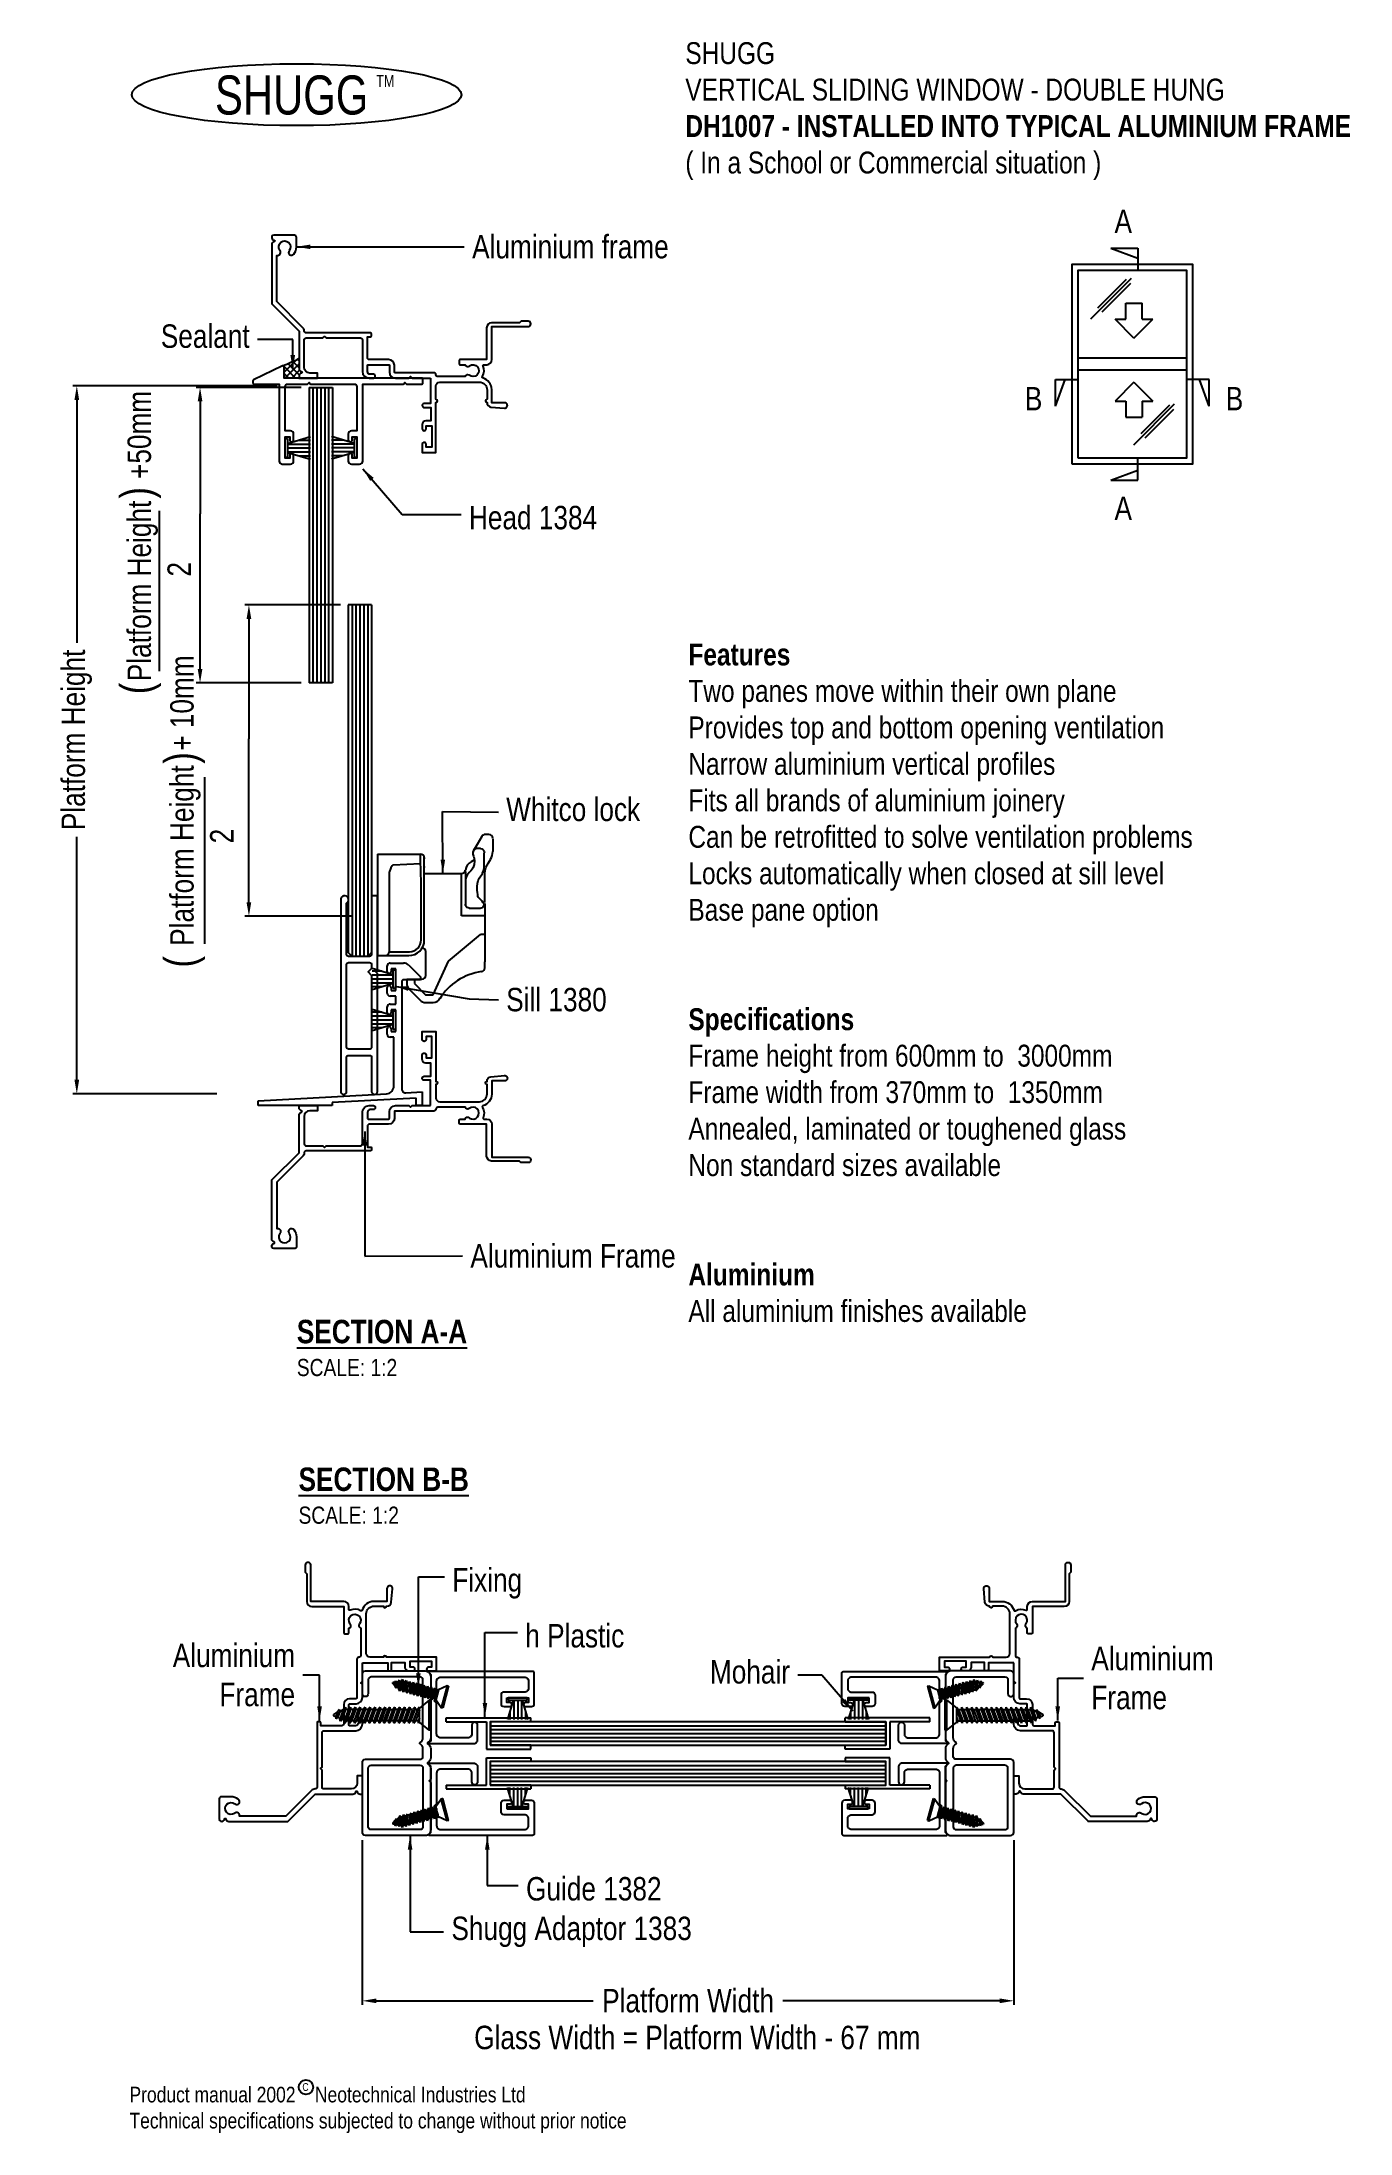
# Paper-space layout 'Layout1' of a CAD drawing. Extents: x -89 to 79, y -147 to 120.
# The model-space entities are those that its viewports show. They can reach past a viewport. Long polylines and large blocks are cut down to what shows.
import ezdxf

# ---------------------------------------------------------------- set-up
doc = ezdxf.new("R2010")
doc.units = 0
doc.header["$MEASUREMENT"] = 0
doc.layers.get('0').update_dxf_attribs({"linetype": 'CONTINUOUS'})
doc.layers.get('DEFPOINTS').update_dxf_attribs({"linetype": 'CONTINUOUS'})
for name, color, linetype in [('CYAN', 4, 'CONTINUOUS'), ('DIMENSION', 7, 'CONTINUOUS'), ('GREY', 8, 'CONTINUOUS'), ('Magenta', 6, 'CONTINUOUS'), ('OUTLINE', 2, 'CONTINUOUS'), ('WHITE', 7, 'CONTINUOUS'), ('WIND', 9, 'CONTINUOUS')]:
    doc.layers.add(name, color=color, linetype=linetype)
doc.layers.get('WIND').freeze()
doc.styles.add('SHUGG', font='', dxfattribs={"width": 0.8, "height": 5})
doc.styles.add('stan', font='ARIAL.TTF', dxfattribs={"width": 0.8, "height": 2.2})
doc.styles.add('STAN22', font='ARIAL.TTF', dxfattribs={"width": 0.8, "height": 3})
doc.styles.add('STAN33', font='ARIAL.TTF', dxfattribs={"width": 0.8, "height": 2})
doc.styles.get('SHUGG').set_extended_font_data('QuickType')
doc.dimstyles.new('SHUGG', dxfattribs={"dimtxt": 2.8, "dimasz": 1.8, "dimexe": 0.5, "dimexo": 1, "dimgap": 1, "dimtad": 0, "dimdec": 0, "dimzin": 0, "dimdsep": 46, "dimtxsty": 'STAN22', "dimcen": 0.09, "dimclrt": 2, "dimadec": 0, "dimazin": 0, "dimtfac": 1, "dimtdec": 0, "dimtofl": 0, "dimtmove": 0, "dimatfit": 3, "dimfxl": 0, "dimtolj": 1, "dimtzin": 0, "dimarcsym": 0})

psp = doc.layouts.get("Layout1")

# ---------------------------------------------------------------- texts
at = {"layer": 'CYAN', "style": 'SHUGG', "width": 0.8}
psp.add_text('SHUGG', height=5, dxfattribs=at).set_placement((-66.49, 110.98))
at = {"layer": 'DIMENSION', "color": 2, "style": 'STAN22', "width": 0.8}
for s, p in [(' Platform Height   +50mm', (-74.68, 37.52)), ('2', (-69.57, 51.85))]:
    psp.add_text(s, height=3, rotation=90, dxfattribs=at).set_placement(p)
at = {"layer": 'DIMENSION', "color": 2, "char_height": 3, "style": 'STAN22'}
for s, insert, attachment_point in [('\\A1;Aluminium frame ', (-33.59, 94.05), 4), ('Sealant', (-62.05, 81.08), 9), ('Head 1384', (-34, 60.9), 1), ('Whitco lock', (-29.23, 22.04), 4), ('Sill 1380', (-29.23, -2.31), 4), ('Aluminium Frame', (-33.81, -35.1), 4), ('Fixing', (-36.13, -75.05), 1), ('h Plastic', (-26.79, -82.2), 1), ('Aluminium\\PFrame', (-56.24, -88.74), 6), ('Aluminium\\PFrame', (45.63, -89.13), 4), ('Mohair', (7.08, -89.86), 9), ('Guide 1382', (-26.69, -114.58), 1), ('Shugg Adaptor 1383', (-36.24, -121.6), 4)]:
    psp.add_mtext(s, dxfattribs=dict(at, insert=insert, attachment_point=attachment_point))
at = {"layer": 'DIMENSION', "color": 2, "extrusion": (0, 0, -1), "char_height": 4, "attachment_point": 5, "text_direction": (0, -1, 0), "style": 'STAN22'}
for insert in [(-76.01, 62.57), (-70.38, 28.64)]:
    psp.add_mtext('(', dxfattribs=dict(at, insert=insert))
at = {"layer": 'DIMENSION', "color": 2, "attachment_point": 5, "rotation": 90, "style": 'STAN22'}
for s, insert, char_height in [('Platform Height  + 10mm', (-70.27, 23.18), 3), ('(', (-76.01, 37.53), 4), ('2', (-65.62, 18.64), 3), ('(', (-70.38, 2.55), 4)]:
    psp.add_mtext(s, dxfattribs=dict(at, insert=insert, char_height=char_height))
at = {"layer": 'OUTLINE', "width": 0.8}
for s, height, style, p in [('TM', 1.5, 'SHUGG', (-45.86, 114.52)), ('A', 3, 'STAN22', (48.6, 95.82)), ('B', 3, 'STAN22', (37.13, 73.12)), ('B', 3, 'STAN22', (62.83, 73.12)), ('A', 3, 'STAN22', (48.6, 59.09)), ('Glass Width = Platform Width - 67 mm', 3, 'STAN22', (-33.33, -136.61)), ('C', 1, 'STAN33', (-55.31, -141.95))]:
    psp.add_text(s, height=height, dxfattribs=dict(at, style=style)).set_placement(p)
at = {"layer": 'OUTLINE', "attachment_point": 1}
for s, insert, char_height, width, style in [('SHUGG\\PVERTICAL SLIDING WINDOW - DOUBLE HUNG\\P{\\fArial|b1|i0|c0|p34;DH1007 - INSTALLED INTO TYPICAL ALUMINIUM FRAME\\P}( In a School or Commercial situation )', (-6.31, 120.24), 2.8, 86.23, 'STAN22'), ('{\\fArial|b1|i0|c0|p34;Features\\P}Two panes move within their own plane\\PProvides top and bottom opening ventilation\\PNarrow aluminium vertical profiles\\PFits all brands of aluminium joinery\\PCan be retrofitted to solve ventilation problems\\PLocks automatically when closed at sill level\\PBase pane option \\P\\P\\P{\\fArial|b1|i0|c0|p34;Specifications\\P}Frame height from 600mm to  3000mm\\PFrame width from 370mm to  1350mm\\PAnnealed, laminated or toughened glass\\PNon standard sizes available\\P\\P\\P{\\fArial|b1|i0|c0|p34;Aluminium\\P}All aluminium finishes available', (-5.92, 43.28), 2.8, 150, 'STAN22'), ('{\\fArial|b1|i0|c0|p34;\\LSECTION A-A\\P\\fArial|b0|i0|c0|p34;\\H0.7333x;\\lSCALE: 1:2}', (-56.02, -43.27), 3, 34.39, 'stan'), ('{\\fArial|b1|i0|c0|p34;\\LSECTION B-B\\P\\fArial|b0|i0|c0|p34;\\H0.7333x;\\lSCALE: 1:2}', (-55.8, -62.17), 3, 34.39, 'stan'), ('Product manual 2002    Neotechnical Industries Ltd\\PTechnical specifications subjected to change without prior notice', (-77.43, -141.42), 2, 117.43, 'STAN33')]:
    psp.add_mtext(s, dxfattribs=dict(at, insert=insert, char_height=char_height, width=width, style=style))

msp = doc.modelspace()

# ---------------------------------------------------------------- blocks, each defined once
blk = doc.blocks.new('*D1')
at = {"layer": 'DEFPOINTS', "color": 0}
for p in [(-84.17, 76.25), (-57.55, 76.25), (-65.24, -14.35)]:
    blk.add_point(p, dxfattribs=at)
at = {"layer": 'DIMENSION', "color": 0, "lineweight": -2}
for p, q in [((-58.55, 76.25), (-84.67, 76.25)), ((-84.17, 74.45), (-84.17, 43.36)), ((-84.17, -12.55), (-84.17, 18.54)), ((-66.24, -14.35), (-84.67, -14.35))]:
    blk.add_line(p, q, dxfattribs=at)
at = {"layer": 'DIMENSION', "color": 0}
for points in [[(-84.47, 74.45), (-83.87, 74.45), (-84.17, 76.25)], [(-84.47, -12.55), (-83.87, -12.55), (-84.17, -14.35)]]:
    blk.add_solid(points, dxfattribs=at)
at = {"layer": 'DIMENSION', "color": 2, "insert": (-84.17, 30.95), "char_height": 3, "attachment_point": 5, "rotation": 90, "style": 'STAN22'}
blk.add_mtext('\\A1;Platform Height', dxfattribs=at)
blk = doc.blocks.new('*D2')
at = {"layer": 'DEFPOINTS', "color": 0}
for p in [(-47.64, -108.86), (35.71, -108.86), (35.71, -130.42)]:
    blk.add_point(p, dxfattribs=at)
at = {"layer": 'DIMENSION', "color": 0, "lineweight": -2}
for p, q in [((-47.64, -109.86), (-47.64, -130.92)), ((35.71, -109.86), (35.71, -130.92)), ((-45.84, -130.42), (-18.11, -130.42)), ((33.91, -130.42), (6.18, -130.42))]:
    blk.add_line(p, q, dxfattribs=at)
at = {"layer": 'DIMENSION', "color": 0}
for points in [[(-45.84, -130.12), (-45.84, -130.72), (-47.64, -130.42)], [(33.91, -130.12), (33.91, -130.72), (35.71, -130.42)]]:
    blk.add_solid(points, dxfattribs=at)
at = {"layer": 'DIMENSION', "color": 2, "insert": (-5.96, -130.42), "char_height": 3, "attachment_point": 5, "style": 'STAN22'}
blk.add_mtext('\\A1;Platform Width', dxfattribs=at)
blk = doc.blocks.new('NT6287PL')
at = {"layer": 'OUTLINE', "linetype": 'Continuous'}
for p, q in [((0, 0), (-21.71, 0)), ((-21.71, -1), (-21.71, 0)), ((0, -1), (0, 0)), ((-21.71, -1), (-11.31, -1)), ((-11.31, -1), (-11.31, -7)), ((0, -1), (-10.31, -1)), ((-10.31, -1), (-10.31, -8)), ((-21.71, -7), (-11.31, -7)), ((-21.71, -8), (-21.71, -7)), ((-10.31, -8), (-21.71, -8))]:
    blk.add_line(p, q, dxfattribs=at)
blk = doc.blocks.new('03000')
at = {"flags": 128}
blk.add_lwpolyline([(-15.7, 13.2), (-15.7, 19.7), (-17.3, 19.7, -0.013709), (-17.33, 19.7, -0.972953), (-17.3, 20.7), (-15.6, 20.7), (-15.6, 24.1), (-16.8, 24.1, -0.006854), (-16.83, 24.1, -0.406206), (-17.8, 25.1), (-17.8, 26.15, -0.013709), (-17.8, 26.18, -0.972953), (-16.8, 26.15), (-16.8, 25.4), (-15.3, 25.4), (-15.3, 30.9), (-16.8, 30.9), (-16.8, 30.15, -0.013709), (-16.8, 30.12, -0.972953), (-17.8, 30.15), (-17.8, 32.2), (-14.3, 32.2), (-14.3, 19.4, -0.013709), (-14.28, 19.4, -0.972953), (-14.3, 18.6), (-14.3, 15.2, 0.006854), (-14.3, 15.17, 0.406206), (-13.3, 14.2), (-3.2, 14.2, 0.006854), (-3.15, 14.2, 0.406206), (-1.2, 16.2), (-1.2, 18.6, -0.013758), (-1.22, 18.6, -0.978429), (-1.2, 19.4, -0.00687), (-1.2, 19.43, -0.407248), (-0.2, 20.6), (3.24, 20.9, -0.014091), (3.28, 20.9, -1.015706), (3.3, 19.5), (0, 19.5), (0, 16.2, -0.005558), (0, 16.13, -0.323501), (-2.26, 13.14, 0.007989), (-2.27, 13.14, 0.482741), (-2.4, 12.77, -0.004297), (-2.38, 12.73, -0.246721), (-2.23, 10.1, 0.00872), (-2.23, 10.1, 0.5345), (-2, 9.75), (-1.3, 9.75, -0.006854), (-1.26, 9.75, -0.406206), (0, 8.45), (0, 0), (9.3, 0, -0.013709), (9.34, 0, -0.972953), (9.3, -1.4), (7.5, -1.4), (7.1, -1), (0, -1, -0.006854), (-0.04, -1, -0.406206), (-1.3, 0.3), (-1.3, 8.45), (-8.05, 8.45, -0.006854), (-8.06, 8.45, -0.406206), (-8.3, 8.7), (-8.3, 9.5, -0.006854), (-8.3, 9.51, -0.406206), (-8.05, 9.75), (-6.82, 9.75, -0.008856), (-6.81, 9.77, -0.544447), (-5.77, 10.1, 0.019747), (-5.68, 10.03, 2.022156), (-5.77, 12.45, -0.008856), (-5.79, 12.44, -0.544447), (-6.82, 12.8), (-13.8, 12.8, 0.006854), (-13.81, 12.8, 0.406206), (-14.3, 12.3, -0.006854), (-14.3, 12.29, -0.406206), (-14.8, 11.8), (-24.7, 11.8, 0.006854), (-24.71, 11.8, 0.406206), (-24.9, 11.6), (-24.9, 9.95, -0.006854), (-24.9, 9.91, -0.406206), (-26.4, 8.45), (-31.3, 8.45, 0.006854), (-31.31, 8.45, 0.406206), (-31.8, 7.95), (-31.8, 2.6), (-31.05, 2.6, -0.006854), (-31.04, 2.6, -0.406206), (-30.8, 2.35), (-30.8, 1.85, -0.006854), (-30.8, 1.84, -0.406206), (-31.05, 1.6), (-47.5, 1.6, 0.006672), (-47.51, 1.6, 0.394326), (-48, 1.12, -0.003245), (-48, 1.1, -0.184743), (-48.41, 0.19), (-55, -6.4), (-55, -18.23), (-54.77, -18.23, -0.00979), (-54.75, -18.23, -0.614668), (-54.19, -19.44, 0.019624), (-54.26, -19.54, 1.987458), (-51.81, -19.44, -0.013724), (-51.84, -19.41, -0.974591), (-50.66, -18.52, -0.002952), (-50.64, -18.55, -0.167753), (-50, -20.4), (-50, -22.9, -0.006854), (-50, -22.91, -0.406206), (-50.5, -23.4), (-55.79, -23.4, -0.005592), (-55.8, -23.4, -0.325644), (-56.27, -23.04, -0.00722), (-56.27, -23.02, -0.430412), (-55.7, -22.09, 0.011803), (-55.69, -22.09, 0.783193), (-55.71, -21.7, -0.005938), (-55.72, -21.7, -0.347338), (-56.3, -20.97), (-56.3, -5.94, -0.003427), (-56.3, -5.94, -0.195352), (-56.24, -5.8), (-49.3, 1.14), (-49.3, 10.77, -0.005919), (-49.3, 10.79, -0.346086), (-48.71, 11.5, 0.011952), (-48.7, 11.51, 0.796811), (-48.71, 11.9, -0.005938), (-48.72, 11.9, -0.347338), (-49.3, 12.63), (-49.3, 13.2), (-44.6, 13.2), (-44.6, 11.9), (-46.5, 11.9, 0.006854), (-46.54, 11.9, 0.406206), (-48, 10.4), (-48, 3.4, 0.006854), (-48, 3.39, 0.406206), (-47.5, 2.9), (-43.2, 2.9), (-42.8, 2.5), (-42.4, 2.9), (-33.6, 2.9, 0.006854), (-33.59, 2.9, 0.406206), (-33.1, 3.4), (-33.1, 11.45, -0.006854), (-33.1, 11.5, -0.406206), (-31.35, 13.2), (-30.3, 13.2, -0.013709), (-30.27, 13.2, -0.972953), (-30.3, 12.2), (-31.05, 12.2, 0.006854), (-31.07, 12.2, 0.406206), (-31.8, 11.45), (-31.8, 9.95, 0.006854), (-31.8, 9.94, 0.406206), (-31.6, 9.75), (-26.4, 9.75, 0.006854), (-26.39, 9.75, 0.406206), (-26.2, 9.95), (-26.2, 11.6, -0.006854), (-26.2, 11.64, -0.406206), (-24.6, 13.2), (-21.2, 13.2), (-20.8, 12.8), (-20.4, 13.2), (-15.7, 13.2)], format="xyb", dxfattribs=at)
blk = doc.blocks.new('wp48x65')
for p, q in [((0, -2.4), (0, 2.4)), ((0, 2.4), (0.6, 2.4)), ((0.6, 1.13), (6.5, 2.9)), ((0.6, 2.4), (0.6, -2.4)), ((0.6, 1), (6.5, 1)), ((0.6, 0), (6.5, 0)), ((3.5, 2), (6.5, 2)), ((0.6, -2.4), (0, -2.4)), ((0.6, -1), (6.5, -1)), ((0.6, -1.13), (6.5, -2.9)), ((3.5, -2), (6.5, -2))]:
    blk.add_line(p, q)
blk = doc.blocks.new('n1384')
at = {"flags": 128}
blk.add_lwpolyline([(-43.11, -0.43, 0.287878), (-43.25, -0.66), (-43.25, -1.25, 0.414214), (-43, -1.5), (-36.55, -1.5), (-36.55, -21.2, 0.414214), (-35.75, -22), (-33.65, -22, 0.414214), (-32.85, -21.2), (-32.85, -19.75, 0.414214), (-33.35, -19.25, 0.414214), (-33.85, -19.75), (-33.85, -20.5), (-35.05, -20.5), (-35.05, -15), (-33.85, -15), (-33.85, -15.75, 0.414214), (-33.35, -16.25, 0.414214), (-32.85, -15.75), (-32.85, -14.3, 0.414214), (-33.65, -13.5), (-34.25, -13.5), (-35.05, -13.5), (-35.05, -2.3, -0.414214), (-34.25, -1.5), (-29.3, -1.5), (-28.9, -1.1), (-28.5, -1.5), (-17.4, -1.5, -0.414214), (-16.65, -2.25), (-16.65, -13.5), (-18.05, -13.5, 0.414214), (-18.85, -14.3), (-18.85, -15.75, 1), (-17.85, -15.75), (-17.85, -15), (-16.65, -15), (-16.65, -20.5), (-17.85, -20.5), (-17.85, -19.75, 0.414214), (-18.35, -19.25, 0.414214), (-18.85, -19.75), (-18.85, -21.2, 0.414214), (-18.05, -22), (-15.95, -22, 0.414214), (-15.15, -21.2), (-15.15, -1.5), (-4.75, -1.5), (-4.35, -1.1), (-3.95, -1.5), (0, -1.5, 0.414214), (0.25, -1.25), (0.25, -0.25, 0.414214), (0, 0), (-35.3, 0), (-35.3, 2.94, 0.552942), (-35.66, 3.16), (-43.11, -0.43)], format="xyb", dxfattribs=at)
blk = doc.blocks.new('n1383')
at = {"flags": 128}
for points in [[(17.5, -27.7), (17.5, -36.3), (17.1, -36.7), (17.5, -37.1), (17.5, -39.9, -0.414214), (16.1, -41.3), (0.8, -41.3, -0.414214), (0, -40.5), (0, -22.6, -0.414214), (0.8, -21.8), (14.75, -21.8, 0.414214), (15.5, -21.05), (15.5, -19.1, 0.272842), (14.78, -17.88, -0.589574), (14.78, -17.52, 0.272842), (15.5, -16.3), (15.5, -1.45, 0.414214), (14.75, -0.7), (2.25, -0.7, 0.414214), (1.5, -1.45), (1.5, -5, -0.414214), (0.75, -5.75, -0.414214), (0, -5), (0, 0, -0.414214), (0.8, 0.8), (16.1, 0.8, -0.414214), (17.5, -0.6), (17.5, -7.3), (17.1, -7.7), (17.5, -8.1), (17.5, -11.75), (17.1, -12.15), (17.5, -12.55), (17.5, -16.3, -0.272842), (16.78, -17.52, 0.589574), (16.78, -17.88, -0.272842), (17.5, -19.1), (17.5, -21.4, -0.272842), (16.78, -22.62, 0.589574), (16.78, -22.97, -0.272842), (17.5, -24.2), (17.5, -26.9), (17.1, -27.3)], [(15.5, -39.05, -0.414214), (14.75, -39.8), (2.25, -39.8, -0.414214), (1.5, -39.05), (1.5, -24.05, -0.414214), (2.25, -23.3), (14.75, -23.3, -0.414214), (15.5, -24.05)]]:
    blk.add_lwpolyline(points, format="xyb", close=True, dxfattribs=at)
blk = doc.blocks.new('n1382')
at = {"flags": 128}
blk.add_lwpolyline([(19.78, -6.8), (25.28, -6.8), (25.28, -8), (24.53, -8, 1), (24.53, -9), (26.03, -9, 0.414214), (26.78, -8.25), (26.78, -0.5, 0.414214), (26.28, 0), (0, 0, 0.668179), (-0.14, -0.34), (0.28, -0.76), (0.28, -17.74), (-0.14, -18.16, 0.668179), (0, -18.5), (11.28, -18.5, 0.414214), (12.28, -17.5), (12.28, -13.75, 1), (10.78, -13.75), (10.78, -16, -0.414214), (9.78, -17), (2.78, -17, -0.414214), (1.78, -16), (1.78, -8.1), (1.18, -7.5), (1.78, -6.9), (1.78, -2.5, -0.414214), (2.78, -1.5), (24.28, -1.5, -0.414214), (25.28, -2.5), (25.28, -4.3, -0.414214), (24.28, -5.3), (19.03, -5.3, 0.414214), (18.28, -6.05), (18.28, -8.25, 0.414214), (19.03, -9), (20.53, -9, 1), (20.53, -8), (19.78, -8)], format="xyb", close=True, dxfattribs=at)
blk = doc.blocks.new('wp48x55')
for p, q in [((0, 2.4), (0.6, 2.4)), ((0, -2.4), (0, 2.4)), ((0.6, 1.13), (5.5, 2.6)), ((0.6, 2.4), (0.6, -2.4)), ((0.6, 1), (5.5, 1)), ((0.6, 0), (5.5, 0)), ((3.5, 2), (5.5, 2)), ((0.6, -2.4), (0, -2.4)), ((0.6, -1), (5.5, -1)), ((0.6, -1.13), (5.5, -2.6)), ((3.5, -2), (5.5, -2))]:
    blk.add_line(p, q)
blk = doc.blocks.new('CS4G12')
for p, q in [((2.9, 0.38), (-2.9, 0.38)), ((-2.9, 0.38), (-2.9, 0)), ((2.9, 0), (-2.9, 0)), ((-2.9, 0), (-1.32, -1.88)), ((2.9, 0), (1.32, -1.88)), ((2.9, 0.38), (2.9, 0)), ((-1.54, -1.83), (-1.09, -2.22)), ((-1.54, -1.83), (-1.36, -1.83)), ((-1.54, -2.78), (-1.09, -2.78)), ((-1.54, -2.78), (-1.09, -3.17)), ((-1.54, -3.73), (-1.09, -4.12)), ((-1.54, -3.73), (-1.09, -3.73)), ((-1.54, -4.68), (-1.09, -5.07)), ((-1.54, -4.68), (-1.09, -4.68)), ((1.32, -1.88), (-1.32, -1.88)), ((-1.09, -2.22), (-1.09, -2.78)), ((-1.09, -2.22), (1.09, -3.05)), ((-1.09, -2.78), (1.09, -3.55)), ((-1.09, -3.17), (1.09, -4)), ((-1.09, -3.31), (-1.09, -3.73)), ((-1.09, -3.73), (1.09, -4.5)), ((-1.09, -4.68), (-1.09, -4.12)), ((-1.09, -4.12), (1.09, -4.94)), ((-1.09, -4.68), (1.09, -5.45)), ((-1.09, -5.07), (-1.09, -5.63)), ((-1.09, -5.07), (1.09, -5.89)), ((-0.97, -1.88), (1.09, -2.6)), ((0.5, -1.88), (1.09, -2.1)), ((1.54, -2), (1.09, -2.1)), ((1.09, -2.1), (1.09, -2.6)), ((1.54, -2.95), (1.09, -2.6)), ((1.54, -2.95), (1.09, -3.05)), ((1.09, -3.05), (1.09, -3.55)), ((1.54, -3.9), (1.09, -3.55)), ((1.54, -3.9), (1.09, -4)), ((1.09, -4), (1.09, -4.5)), ((1.54, -4.85), (1.09, -4.5)), ((1.54, -4.85), (1.09, -4.94)), ((1.09, -4.94), (1.09, -5.45)), ((1.54, -2), (1.34, -1.85)), ((-1.54, -5.63), (-1.09, -6.02)), ((-1.54, -5.63), (-1.09, -5.63)), ((-1.54, -6.58), (-1.09, -6.57)), ((-1.54, -6.58), (-1.09, -6.96)), ((-1.54, -7.52), (-1.09, -7.91)), ((-1.54, -7.52), (-1.09, -7.52)), ((-1.54, -8.47), (-1.09, -8.86)), ((-1.54, -8.47), (-1.09, -8.47)), ((-1.54, -9.42), (-1.09, -9.81)), ((-1.54, -9.42), (-1.09, -9.42)), ((-1.54, -10.37), (-1.09, -10.76)), ((-1.54, -10.37), (-1.09, -10.37)), ((-1.09, -5.63), (1.09, -6.4)), ((-1.09, -6.02), (-1.09, -6.57)), ((-1.09, -6.02), (1.09, -6.84)), ((-1.09, -6.57), (1.09, -7.34)), ((-1.09, -6.96), (1.09, -7.79)), ((-1.09, -7.52), (-1.09, -6.96)), ((-1.09, -7.52), (1.09, -8.29)), ((-1.09, -7.91), (1.09, -8.74)), ((-1.09, -7.91), (-1.09, -8.47)), ((-1.09, -8.47), (1.09, -9.24)), ((-1.09, -8.86), (1.09, -9.68)), ((-1.09, -8.86), (-1.09, -9.42)), ((-1.09, -9.42), (1.09, -10.19)), ((-1.09, -9.81), (1.09, -10.63)), ((-1.09, -9.81), (-1.09, -10.37)), ((-1.09, -10.37), (1.09, -11.14)), ((1.54, -5.8), (1.09, -5.45)), ((1.54, -5.8), (1.09, -5.89)), ((1.09, -5.89), (1.09, -6.4)), ((1.54, -6.75), (1.09, -6.4)), ((1.54, -6.75), (1.09, -6.84)), ((1.09, -6.84), (1.09, -7.34)), ((1.54, -7.69), (1.09, -7.34)), ((1.54, -7.69), (1.09, -7.79)), ((1.09, -7.79), (1.09, -8.29)), ((1.54, -8.64), (1.09, -8.29)), ((1.54, -8.64), (1.09, -8.74)), ((1.09, -8.74), (1.09, -9.24)), ((1.54, -9.59), (1.09, -9.24)), ((1.54, -9.59), (1.09, -9.68)), ((1.09, -9.68), (1.09, -10.19)), ((1.54, -10.54), (1.09, -10.19)), ((1.54, -10.54), (1.09, -10.63)), ((1.09, -10.63), (1.09, -11.14)), ((-1.54, -11.32), (-1.09, -11.7)), ((-1.54, -11.32), (-1.09, -11.32)), ((-1.09, -10.76), (1.09, -11.58)), ((-1.09, -10.76), (-1.09, -11.32)), ((-1.09, -11.32), (0.7, -11.95)), ((-1.09, -11.7), (0.7, -12.38)), ((-1.09, -11.7), (-0.61, -12.44)), ((-1.06, -12.44), (-0.61, -12.83)), ((-1.06, -12.44), (-0.61, -12.44)), ((-0.61, -12.44), (0.32, -12.76)), ((-0.61, -12.83), (-0.13, -13.63)), ((-0.61, -12.83), (0.31, -13.18)), ((-0.13, -13.63), (0.14, -13.63)), ((0.31, -13.18), (0.14, -13.63)), ((0.73, -13.09), (0.31, -13.18)), ((0.7, -12.38), (0.32, -12.76)), ((0.73, -13.09), (0.32, -12.76)), ((1.09, -11.58), (0.7, -11.95)), ((1.13, -12.29), (0.7, -11.95)), ((1.13, -12.29), (0.7, -12.38)), ((1.54, -11.49), (1.09, -11.14)), ((1.54, -11.49), (1.09, -11.58))]:
    blk.add_line(p, q)
blk = doc.blocks.new('cs6g25')
at = {"linetype": 'Continuous'}
for p, q in [((3.86, 0.5), (-3.86, 0.5)), ((3.86, 0), (-3.86, 0)), ((-2.05, -2.45), (-1.46, -2.96)), ((-2.05, -2.45), (-1.81, -2.45)), ((-2.05, -3.71), (-1.46, -3.71)), ((-2.05, -3.71), (-1.46, -4.23)), ((-2.05, -4.97), (-1.46, -5.49)), ((-2.05, -4.97), (-1.46, -4.97)), ((1.76, -2.5), (-1.76, -2.5)), ((-1.46, -2.96), (-1.46, -3.71)), ((-1.46, -2.96), (1.46, -4.06)), ((-1.46, -3.71), (1.46, -4.74)), ((-1.46, -4.23), (1.46, -5.33)), ((-1.46, -4.41), (-1.46, -4.97)), ((-1.46, -4.97), (1.46, -6)), ((-1.3, -2.5), (1.46, -3.47)), ((0.66, -2.5), (1.46, -2.8)), ((1.46, -2.8), (1.46, -3.47)), ((2.05, -3.94), (1.46, -3.47)), ((2.05, -3.94), (1.46, -4.06)), ((1.46, -4.06), (1.46, -4.74)), ((2.05, -5.2), (1.46, -4.74)), ((2.05, -5.2), (1.46, -5.33)), ((1.46, -5.33), (1.46, -6)), ((2.05, -2.67), (1.79, -2.47)), ((-2.05, -6.24), (-1.46, -6.76)), ((-2.05, -6.24), (-1.46, -6.24)), ((-2.05, -7.5), (-1.46, -8.02)), ((-2.05, -7.5), (-1.46, -7.5)), ((-2.05, -8.77), (-1.46, -9.28)), ((-2.05, -8.77), (-1.46, -8.77)), ((-2.05, -10.03), (-1.46, -10.55)), ((-2.05, -10.03), (-1.46, -10.03)), ((-1.46, -6.24), (-1.46, -5.49)), ((-1.46, -5.49), (1.46, -6.59)), ((-1.46, -6.24), (1.46, -7.26)), ((-1.46, -6.76), (-1.46, -7.5)), ((-1.46, -6.76), (1.46, -7.86)), ((-1.46, -7.5), (1.46, -8.53)), ((-1.46, -8.02), (-1.46, -8.77)), ((-1.46, -8.02), (1.46, -9.12)), ((-1.46, -8.77), (1.46, -9.79)), ((-1.46, -9.28), (1.46, -10.38)), ((-1.46, -10.03), (-1.46, -9.28)), ((-1.46, -10.03), (1.46, -11.06)), ((-1.46, -10.55), (-1.46, -11.29)), ((-1.46, -10.55), (1.46, -11.65)), ((2.05, -6.47), (1.46, -6)), ((2.05, -6.47), (1.46, -6.59)), ((1.46, -6.59), (1.46, -7.26)), ((2.05, -7.73), (1.46, -7.26)), ((2.05, -7.73), (1.46, -7.86)), ((1.46, -7.86), (1.46, -8.53)), ((2.05, -8.99), (1.46, -8.53)), ((2.05, -8.99), (1.46, -9.12)), ((1.46, -9.12), (1.46, -9.79)), ((2.05, -10.26), (1.46, -9.79)), ((2.05, -10.26), (1.46, -10.38)), ((1.46, -10.38), (1.46, -11.06)), ((-2.05, -11.3), (-1.46, -11.29)), ((-2.05, -11.3), (-1.46, -11.81)), ((-2.05, -12.56), (-1.46, -12.56)), ((-2.05, -12.56), (-1.46, -13.08)), ((-2.05, -13.82), (-1.46, -13.82)), ((-2.05, -13.82), (-1.46, -14.34)), ((-2.05, -15.09), (-1.46, -15.09)), ((-2.05, -15.09), (-1.46, -15.61)), ((-1.46, -11.29), (1.46, -12.32)), ((-1.46, -11.81), (1.46, -12.91)), ((-1.46, -12), (-1.46, -12.56)), ((-1.46, -12.56), (1.46, -13.59)), ((-1.46, -13.82), (-1.46, -13.08)), ((-1.46, -13.08), (1.46, -14.18)), ((-1.46, -13.82), (1.46, -14.85)), ((-1.46, -14.34), (-1.46, -15.09)), ((-1.46, -14.34), (1.46, -15.44)), ((-1.46, -15.09), (1.46, -16.11)), ((-1.46, -15.61), (-1.46, -16.35)), ((-1.46, -15.61), (1.46, -16.71)), ((2.05, -11.52), (1.46, -11.06)), ((2.05, -11.52), (1.46, -11.65)), ((1.46, -11.65), (1.46, -12.32)), ((2.05, -12.79), (1.46, -12.32)), ((2.05, -12.79), (1.46, -12.91)), ((1.46, -12.91), (1.46, -13.59)), ((2.05, -14.05), (1.46, -13.59)), ((2.05, -14.05), (1.46, -14.18)), ((1.46, -14.18), (1.46, -14.85)), ((2.05, -15.32), (1.46, -14.85)), ((2.05, -15.32), (1.46, -15.44)), ((1.46, -15.44), (1.46, -16.11)), ((-2.05, -16.35), (-1.46, -16.35)), ((-2.05, -16.35), (-1.46, -16.87)), ((-2.05, -17.62), (-1.46, -17.62)), ((-2.05, -17.62), (-1.46, -18.13)), ((-2.05, -18.88), (-1.46, -18.88)), ((-2.05, -18.88), (-1.46, -19.4)), ((-2.05, -20.15), (-1.46, -20.14)), ((-2.05, -20.15), (-1.46, -20.66)), ((-2.05, -21.41), (-1.46, -21.41)), ((-2.05, -21.41), (-1.46, -21.93)), ((-1.46, -16.35), (1.46, -17.38)), ((-1.46, -16.87), (-1.46, -17.62)), ((-1.46, -16.87), (1.46, -17.97)), ((-1.46, -17.62), (1.46, -18.64)), ((-1.46, -18.13), (-1.46, -18.88)), ((-1.46, -18.13), (1.46, -19.23)), ((-1.46, -18.88), (1.46, -19.91)), ((-1.46, -19.4), (-1.46, -20.14)), ((-1.46, -19.4), (1.46, -20.5)), ((-1.46, -20.14), (1.46, -21.17)), ((-1.46, -20.66), (-1.46, -21.41)), ((-1.46, -20.66), (1.46, -21.76)), ((-1.46, -21.41), (0.93, -22.25)), ((2.05, -16.58), (1.46, -16.11)), ((2.05, -16.58), (1.46, -16.71)), ((1.46, -16.71), (1.46, -17.38)), ((2.05, -17.84), (1.46, -17.38)), ((2.05, -17.84), (1.46, -17.97)), ((1.46, -17.97), (1.46, -18.64)), ((2.05, -19.11), (1.46, -18.64)), ((2.05, -19.11), (1.46, -19.23)), ((1.46, -19.23), (1.46, -19.91)), ((2.05, -20.37), (1.46, -19.91)), ((2.05, -20.37), (1.46, -20.5)), ((1.46, -20.5), (1.46, -21.17)), ((2.05, -21.64), (1.46, -21.17)), ((-1.46, -21.93), (-0.82, -22.9)), ((-1.46, -21.93), (0.93, -22.83)), ((-1.41, -22.91), (-0.82, -22.9)), ((-1.41, -22.91), (-0.82, -23.42)), ((-0.82, -22.9), (0.42, -23.34)), ((-0.82, -23.42), (0.42, -23.89)), ((-0.82, -23.42), (-0.17, -24.5)), ((-0.17, -24.5), (0.18, -24.5)), ((0.42, -23.89), (0.18, -24.5)), ((0.93, -22.83), (0.42, -23.34)), ((0.97, -23.77), (0.42, -23.34)), ((0.97, -23.77), (0.42, -23.89)), ((1.46, -21.76), (0.93, -22.25)), ((1.51, -22.71), (0.93, -22.25)), ((1.51, -22.71), (0.93, -22.83)), ((2.05, -21.64), (1.46, -21.76))]:
    blk.add_line(p, q, dxfattribs=at)
for p, q in [((-3.86, 0.5), (-3.86, 0)), ((-3.86, 0), (-1.76, -2.5)), ((3.86, 0), (1.76, -2.5)), ((3.86, 0.5), (3.86, 0)), ((2.05, -2.67), (1.46, -2.8))]:
    blk.add_line(p, q)
blk = doc.blocks.new('sw_lock')
at = {"layer": 'GREY', "linetype": 'Continuous'}
for p, q in [((25.5, 28.48), (24.57, 26.91)), ((26.38, 27.38), (25.43, 27.38)), ((26.73, 30.52), (25.5, 28.48)), ((28.46, 31), (27.54, 31)), ((29.5, 29.93), (29.5, 26.65)), ((0, 26), (0, 0)), ((0, 26), (11, 26)), ((4, 23.22), (11, 23.56)), ((11, 23.56), (11, 26)), ((11.95, 25.08), (12, 24.79)), ((11.97, 22.84), (12, 22.59)), ((12, 4), (12, 25)), ((22.5, 21.45), (22.5, 12.99)), ((24.34, 22.26), (24.34, 22.26)), ((24.78, 24.43), (24.41, 24.26)), ((24.51, 25.73), (24.58, 25.43)), ((24.58, 25.44), (24.66, 25.13)), ((24.66, 25.14), (24.71, 24.93)), ((27.35, 22.98), (27.28, 25.17)), ((28.42, 23.73), (28.96, 24.64)), ((3, 21.05), (3, 1)), ((11.17, 4), (11.17, 18.7)), ((12, 21), (21.5, 21)), ((21.5, 10.17), (21.5, 21)), ((26.12, 19.91), (26.11, 19.91)), ((26.12, 19.91), (26.85, 21)), ((27.5, 13.6), (27.5, 20.93)), ((23.5, 12.16), (26.27, 12.16)), ((27.5, 13.35), (27.5, -1.35)), ((18.22, -1.43), (26.36, 5.44)), ((27.5, 10.17), (21.5, 10.17)), ((27.5, 5.44), (26.36, 5.44)), ((0, 0), (8, 0)), ((3, 1), (8.17, 1)), ((12.4, -5), (12.4, 1)), ((14.23, -10), (18.22, -1.43)), ((26.64, -4.08), (26.64, -4.03)), ((26.64, -4.09), (26.64, -4.08)), ((26.64, -4.09), (26.71, -4.08)), ((27.49, -1.02), (27.5, -1.6)), ((27.5, -3.1), (27.5, -1.6)), ((7.5, -6), (7.5, -7.17)), ((7.5, -6), (11.4, -6)), ((8.09, -8.59), (10.91, -11.41)), ((9.5, -6), (9.5, -7.17)), ((9.5, -7.17), (12.33, -10)), ((12.33, -10), (14.23, -10)), ((12.33, -12), (14.23, -12)), ((16, -10.93), (16, -10.93))]:
    blk.add_line(p, q, dxfattribs=at)
for points in [[(24.57, 26.91, 0), (24.47, 26.67, 0), (24.42, 26.43, 0), (24.42, 26.2, 0), (24.45, 25.97, 0)], [(24.57, 26.91, 0), (24.47, 26.7, 0), (24.42, 26.45, 0), (24.42, 26.22, 0), (24.45, 25.99, 0), (24.51, 25.72, 0)], [(25.43, 27.38, 0), (25.1, 27.34, 0), (24.81, 27.19, 0), (24.59, 26.95, 0), (24.57, 26.91, 0)], [(26.38, 27.38, 0), (26.68, 27.33, 0), (26.95, 27.19, 0), (27.17, 26.97, 0), (27.31, 26.7, 0), (27.37, 26.4, 0)], [(4, 23.22, 0), (3.8, 23, 0), (3.62, 22.75, 0), (3.46, 22.49, 0), (3.33, 22.24, 0), (3.22, 21.99, 0), (3.14, 21.77, 0), (3.08, 21.56, 0), (3.03, 21.37, 0), (3.01, 21.2, 0), (3, 21.05, 0)], [(11.17, 18.7, 0), (11.16, 19.62, 0), (11.14, 20.52, 0), (11.12, 21.36, 0), (11.1, 22.1, 0), (11.07, 22.73, 0), (11.03, 23.22, 0), (11, 23.56, 0)], [(24.41, 24.26, 0), (23.95, 24.04, 0), (23.43, 23.65, 0), (23, 23.16, 0), (22.69, 22.59, 0), (22.51, 21.97, 0), (22.49, 21.86, 0)], [(22.5, 21.45, 0), (22.5, 21.65, 0), (22.49, 21.8, 0), (22.49, 21.86, 0)], [(24.34, 22.26, 0), (24.3, 22.2, 0), (23.93, 21.68, 0), (23.51, 21.25, 0)], [(24.71, 24.93, 0), (24.81, 24.21, 0), (24.74, 23.35, 0), (24.48, 22.53, 0), (24.34, 22.26, 0)], [(24.42, 24.25, 0), (24.42, 24.25, 0), (24.41, 24.26, 0), (24.41, 24.26, 0)], [(26.85, 21, 0), (26.89, 21.07, 0), (27.16, 21.68, 0), (27.31, 22.32, 0), (27.35, 22.98, 0)], [(27.28, 25.17, 0), (27.27, 25.39, 0), (27.27, 25.63, 0), (27.28, 25.85, 0), (27.3, 26.05, 0), (27.32, 26.21, 0), (27.34, 26.33, 0), (27.37, 26.4, 0)], [(27.5, 21, 0), (27.56, 21.77, 0), (27.76, 22.59, 0)], [(27.76, 22.59, 0), (28.42, 23.73, 0)], [(23.51, 21.25, 0), (23.21, 20.95, 0), (22.93, 20.56, 0), (22.7, 20.09, 0), (22.55, 19.57, 0), (22.5, 19.04, 0)], [(25.51, 17.73, 0), (25.59, 18.47, 0), (25.79, 19.21, 0), (26.11, 19.91, 0)], [(25.51, 17.46, 0), (25.51, 17.6, 0), (25.51, 17.73, 0)], [(25.89, 14.84, 0), (25.81, 14.98, 0), (25.73, 15.25, 0), (25.66, 15.65, 0), (25.6, 16.17, 0), (25.55, 16.78, 0), (25.51, 17.46, 0)], [(23.5, 12.16, 0), (23.19, 12.21, 0), (22.91, 12.35, 0), (22.69, 12.57, 0), (22.55, 12.85, 0), (22.5, 13.16, 0)], [(27.27, 13.16, 0), (27.05, 13.55, 0), (26.79, 13.92, 0), (26.5, 14.26, 0), (26.2, 14.56, 0), (25.89, 14.84, 0)], [(26.27, 12.16, 0), (26.58, 12.21, 0), (26.86, 12.35, 0), (27.08, 12.57, 0), (27.22, 12.85, 0), (27.27, 13.16, 0)], [(8.17, 1, 0), (8.76, 1.06, 0), (9.33, 1.23, 0), (9.85, 1.51, 0), (10.3, 1.88, 0), (10.67, 2.34, 0), (10.95, 2.86, 0), (11.12, 3.42, 0), (11.17, 4, 0)], [(27.5, -3.1, 0), (27.5, -3.09, 0), (27.49, -3.05, 0)], [(16, -10.93, 0), (16.01, -10.89, 0), (16.02, -10.84, 0)]]:
    blk.add_polyline3d(points, dxfattribs=at)
for centre, radius, start, end in [((27.58, 30), 1, 90, 148.8335), ((28.5, 30), 1, 0, 90), ((11, 25), 1, 0, 90), ((21.5, 22), 1, 270, 352.0914), ((25.5, 26.66), 4, 329.7878, 360), ((2, 1), 1, 270, 360), ((8, 4), 4, 270, 0), ((11.4, 1), 1, 0, 87.5492), ((11.4, -5), 1, 270, 0), ((28.68, -18.95), 15, 97.8189, 148.2154), ((26.5, -3.1), 1, 277.8182, 0), ((9.5, -7.17), 2, 180, 225), ((12.33, -10), 2, 225, 270), ((14.23, -10), 2, 270, 332.3004)]:
    blk.add_arc(centre, radius, start, end, dxfattribs=at)
blk = doc.blocks.new('n1381')
for points in [[(-7.9, -0.75), (-7.9, -49.85, 0.006854), (-7.9, -49.87, 0.406206), (-7.15, -50.6, 0.006854), (-7.13, -50.6, 0.406206), (-6.4, -49.85), (-6.4, -41.1, -0.006854), (-6.4, -41.09, -0.406206), (-5.9, -40.6), (-0.5, -40.6, -0.006854), (-0.49, -40.6, -0.406206), (0, -41.1), (0, -49.85, 0.006854), (0, -49.87, 0.406206), (0.75, -50.6, 0.006854), (0.77, -50.6, 0.406206), (1.5, -49.85), (1.5, -19.64), (1.1, -19.24), (1.5, -18.84), (1.5, 0, 0.006854), (1.5, 0.01, 0.406206), (1.25, 0.25), (0.25, 0.25, 0.006854), (0.24, 0.25, 0.406206), (0, 0), (0, -14.75, -0.006854), (0, -14.76, -0.406206), (-0.5, -15.25), (-5.9, -15.25, -0.006854), (-5.91, -15.25, -0.406206), (-6.4, -14.75), (-6.4, -1.62, 0.018279), (-6.34, -1.58, 1.661178), (-7.9, -0.75)], [(-5.9, -16.85), (-0.5, -16.85, -0.006854), (-0.49, -16.85, -0.406206), (0, -17.35), (0, -18.34), (-0.9, -19.24), (0, -20.14), (0, -38.5, -0.006854), (0, -38.51, -0.406206), (-0.5, -39), (-5.9, -39, -0.006854), (-5.91, -39, -0.406206), (-6.4, -38.5), (-6.4, -17.35, -0.006854), (-6.4, -17.34, -0.406206), (-5.9, -16.85)]]:
    blk.add_lwpolyline(points, format="xyb")
blk = doc.blocks.new('wp48x60')
for p, q in [((0, 2.4), (0.6, 2.4)), ((0, -2.4), (0, 2.4)), ((0.6, 1.13), (6, 2.75)), ((0.6, 2.4), (0.6, -2.4)), ((0.6, 1), (6, 1)), ((0.6, 0), (6, 0)), ((3.5, 2), (6, 2)), ((0.6, -2.4), (0, -2.4)), ((0.6, -1), (6, -1)), ((0.6, -1.13), (6, -2.75)), ((3.5, -2), (6, -2))]:
    blk.add_line(p, q)

# ---------------------------------------------------------------- dimensions: what is measured, and where the dimension line sits
at = {"layer": 'DIMENSION'}
dim = psp.add_linear_dim(base=(-84.17, 76.25), p1=(-65.24, -14.35), p2=(-57.55, 76.25), angle=90, text='Platform Height', dimstyle='SHUGG', dxfattribs=at)
dim.commit()
dim.dimension.update_dxf_attribs({"geometry": '*D1', "text_midpoint": (-84.17, 30.95), "dimtype": 160})
dim = psp.add_linear_dim(base=(35.71, -130.42), p1=(-47.64, -108.86), p2=(35.71, -108.86), text='Platform Width', dimstyle='SHUGG', dxfattribs=at)
dim.commit()
dim.dimension.update_dxf_attribs({"geometry": '*D2', "text_midpoint": (-5.96, -130.42)})

# ---------------------------------------------------------------- hatches: boundary and pattern name
at = {"layer": 'Magenta'}
h = msp.add_hatch(dxfattribs=at)
h.set_pattern_fill('ANSI37', color=256, scale=10, style=0)
h.set_pattern_definition([(45, (-67.1742, -223.7442), (-0.8838835, 0.8838835), []), (135, (-67.1742, -223.7442), (-0.8838835, -0.8838835), [])])
h.paths.add_polyline_path([(27.9, 249.29, -0.023313), (23.72, 247.39, -0.508415), (24.05, 247.15), (24.05, 244.21), (27.9, 244.21), (27.9, 244.79, -0.354007), (28.49, 245.52, 0.802413), (28.49, 245.91, -0.355282), (27.9, 246.64)])

# ---------------------------------------------------------------- linework, layer by layer
at = {"layer": 'CYAN'}
for p, q in [((645.75, 280.26), (658.97, 280.26)), ((645.75, 280.26), (658.97, 275.44)), ((658.97, 280.26), (658.97, 269.23)), ((653.12, 245.23), (653.12, 253.23)), ((653.12, 253.23), (661.12, 253.23)), ((661.12, 245.23), (661.12, 253.23)), ((30.45, 241.85), (36.45, 241.85)), ((30.45, 241.85), (30.45, 166.2)), ((36.45, 241.85), (36.45, 166.2)), ((657.12, 235.86), (647.75, 245.23)), ((647.75, 245.23), (653.12, 245.23)), ((657.12, 235.86), (666.49, 245.23)), ((661.12, 245.23), (666.49, 245.23)), ((618.41, 215.48), (629.43, 215.48)), ((618.41, 202.26), (623.22, 215.48)), ((618.41, 202.26), (618.41, 215.48)), ((657.12, 214.2), (647.75, 204.83)), ((657.12, 214.2), (666.49, 204.83)), ((694.22, 215.48), (683.2, 215.48)), ((694.22, 202.26), (689.4, 215.48)), ((694.22, 202.26), (694.22, 215.48)), ((647.75, 204.83), (653.12, 204.83)), ((653.12, 204.83), (653.12, 196.83)), ((661.12, 204.83), (666.49, 204.83)), ((661.12, 204.83), (661.12, 196.83)), ((653.12, 196.83), (661.12, 196.83)), ((40.45, 186.2), (40.45, 97.21)), ((46.45, 186.2), (40.45, 186.2)), ((46.45, 186.2), (46.45, 97.21)), ((658.97, 165.88), (658.97, 176.91)), ((36.45, 166.2), (30.45, 166.2)), ((645.75, 165.88), (658.97, 170.7)), ((645.75, 165.88), (658.97, 165.88)), ((41.45, 96.21), (40.45, 97.21)), ((46.45, 97.21), (45.45, 96.21)), ((45.45, 96.21), (41.45, 96.21))]:
    msp.add_line(p, q, dxfattribs=at)
for points in [[(315.89, 146.68), (417.09, 146.68), (417.09, 152.68), (315.89, 152.68)], [(315.89, 136.48), (417.09, 136.48), (417.09, 142.48), (315.89, 142.48)]]:
    msp.add_lwpolyline(points, close=True, dxfattribs=at)
at = {"layer": 'GREY'}
for p, q in [((635.75, 245.42), (655.92, 265.58)), ((639.31, 250.95), (653.46, 265.09)), ((641.43, 248.83), (655.58, 262.97)), ((31.45, 241.85), (31.45, 166.2)), ((32.45, 241.85), (32.45, 166.2)), ((33.45, 241.85), (33.45, 166.2)), ((34.45, 241.85), (34.45, 166.2)), ((35.45, 241.85), (35.45, 166.2)), ((657.03, 183.33), (677.19, 203.5)), ((660.59, 188.86), (674.73, 203)), ((662.71, 186.74), (676.86, 200.88)), ((41.45, 186.2), (41.45, 96.21)), ((42.45, 186.2), (42.45, 96.21)), ((43.45, 186.2), (43.45, 96.21)), ((44.45, 186.2), (44.45, 96.21)), ((45.45, 186.2), (45.45, 96.21)), ((315.89, 151.68), (417.09, 151.68)), ((315.89, 150.68), (417.09, 150.68)), ((315.89, 149.68), (417.09, 149.68)), ((315.89, 148.68), (417.09, 148.68)), ((315.89, 147.68), (417.09, 147.68)), ((315.89, 141.48), (417.09, 141.48)), ((315.89, 140.48), (417.09, 140.48)), ((315.89, 139.48), (417.09, 139.48)), ((315.89, 138.48), (417.09, 138.48)), ((315.89, 137.48), (417.09, 137.48))]:
    msp.add_line(p, q, dxfattribs=at)
at = {"layer": 'Magenta'}
msp.add_arc((5.44, 293.1), 49.23, 291.7588, 297.1411, dxfattribs=at)
at = {"layer": 'OUTLINE'}
for p, q in [((50.45, 92.27), (50.45, 93.77)), ((51.2, 94.52), (54.61, 94.52)), ((52.65, 93.02), (51.45, 93.02)), ((51.45, 93.02), (51.45, 92.27)), ((52.65, 87.52), (52.65, 93.02)), ((56.02, 93.93), (58.94, 91.02)), ((58.94, 91.02), (58.94, 90.22)), ((50.45, 86.77), (50.45, 88.27)), ((52.65, 86.02), (51.2, 86.02)), ((51.45, 88.27), (51.45, 87.52)), ((51.45, 87.52), (52.65, 87.52)), ((52.65, 84.02), (52.65, 86.02)), ((54.15, 89.72), (54.15, 62.3)), ((58.94, 90.22), (54.65, 90.22)), ((50.45, 81.77), (50.45, 83.27)), ((51.2, 84.02), (52.65, 84.02)), ((52.65, 82.52), (51.45, 82.52)), ((51.45, 82.52), (51.45, 81.77)), ((52.65, 77.02), (52.65, 82.52)), ((50.45, 76.27), (50.45, 77.77)), ((52.15, 75.52), (51.2, 75.52)), ((51.45, 77.77), (51.45, 77.02)), ((51.45, 77.02), (52.65, 77.02)), ((52.15, 63.04), (52.15, 75.52)), ((17.4, 59.21), (50.25, 61.04)), ((17.4, 58.02), (17.4, 59.21)), ((57.9, 59.94), (36.4, 58.83)), ((55.2, 61.3), (59.4, 61.52)), ((57.9, 58.02), (57.9, 59.94)), ((59.4, 61.52), (59.4, 58.02)), ((36.4, 58.02), (17.4, 58.02)), ((36.4, 58.83), (36.4, 58.02)), ((59.4, 58.02), (57.9, 58.02))]:
    msp.add_line(p, q, dxfattribs=at)
for points in [[(626.43, 173.89), (686.2, 173.89), (686.2, 272.25), (626.43, 272.25)], [(629.43, 176.89), (683.2, 176.89), (683.2, 269.25), (629.43, 269.25)]]:
    msp.add_lwpolyline(points, close=True, dxfattribs=at)
at = {"layer": 'OUTLINE', "flags": 128}
msp.add_lwpolyline([(61.5, 58.02), (61.5, 64.52), (59.9, 64.52, -0.013709), (59.87, 64.52, -0.972953), (59.9, 65.52), (61.6, 65.52), (61.6, 68.92), (60.4, 68.92, -0.006854), (60.37, 68.92, -0.406206), (59.4, 69.92), (59.4, 70.97, -0.013709), (59.4, 70.99, -0.972953), (60.4, 70.97), (60.4, 70.22), (61.9, 70.22), (61.9, 75.72), (60.4, 75.72), (60.4, 74.97, -0.013709), (60.4, 74.94, -0.972953), (59.4, 74.97), (59.4, 77.02), (62.9, 77.02), (62.9, 64.22, -0.013709), (62.92, 64.22, -0.972953), (62.9, 63.42), (62.9, 60.02, 0.006854), (62.9, 59.99, 0.406206), (63.9, 59.02), (74, 59.02, 0.006854), (74.05, 59.02, 0.406206), (76, 61.02), (76, 63.42, -0.013758), (75.98, 63.42, -0.978429), (76, 64.22, -0.00687), (76, 64.25, -0.407248), (77, 65.41), (80.44, 65.71, -0.014091), (80.48, 65.72, -1.015706), (80.5, 64.32), (77.2, 64.32), (77.2, 61.02, -0.005558), (77.2, 60.95, -0.323501), (74.93, 57.96, 0.007989), (74.93, 57.95, 0.482741), (74.8, 57.59, -0.004297), (74.82, 57.54, -0.246721), (74.97, 54.92, 0.00872), (74.97, 54.91, 0.5345), (75.2, 54.57), (75.9, 54.57, -0.006854), (75.93, 54.57, -0.406206), (77.2, 53.27), (77.2, 44.82), (86.5, 44.82, -0.013709), (86.54, 44.82, -0.972953), (86.5, 43.42), (84.7, 43.42), (84.3, 43.82), (77.2, 43.82, -0.006854), (77.16, 43.82, -0.406206), (75.9, 45.12), (75.9, 53.27), (69.15, 53.27, -0.006854), (69.14, 53.27, -0.406206), (68.9, 53.52), (68.9, 54.32, -0.006854), (68.9, 54.32, -0.406206), (69.15, 54.57), (70.38, 54.57, -0.008856), (70.38, 54.59, -0.544447), (71.42, 54.92, 0.019747), (71.52, 54.84, 2.022156), (71.42, 57.27, -0.008856), (71.41, 57.25, -0.544447), (70.38, 57.62), (63.4, 57.62, 0.006854), (63.38, 57.62, 0.406206), (62.9, 57.12, -0.006854), (62.9, 57.1, -0.406206), (62.4, 56.62), (52.5, 56.62, 0.006854), (52.49, 56.62, 0.406206), (52.3, 56.42), (52.3, 54.77, -0.006854), (52.3, 54.73, -0.406206), (50.8, 53.27), (45.9, 53.27, 0.006854), (45.88, 53.27, 0.406206), (45.4, 52.77), (45.4, 47.42), (46.15, 47.42, -0.006854), (46.15, 47.42, -0.406206), (46.4, 47.17), (46.4, 46.67, -0.006854), (46.4, 46.66, -0.406206), (46.15, 46.42), (29.7, 46.42, 0.006672), (29.68, 46.42, 0.394326), (29.2, 45.94, -0.003245), (29.2, 45.92, -0.184743), (28.79, 45.01), (22.2, 38.42), (22.2, 26.59), (22.42, 26.59, -0.00979), (22.45, 26.59, -0.614668), (23.01, 25.37, 0.019624), (22.94, 25.28, 1.987458), (25.39, 25.37, -0.013724), (25.36, 25.41, -0.974591), (26.54, 26.29, -0.002952), (26.56, 26.27, -0.167753), (27.2, 24.42), (27.2, 21.92, -0.006854), (27.2, 21.9, -0.406206), (26.7, 21.42), (21.41, 21.42, -0.005592), (21.4, 21.42, -0.325644), (20.93, 21.77, -0.00722), (20.92, 21.79, -0.430412), (21.49, 22.72, 0.011803), (21.5, 22.72, 0.783193), (21.49, 23.11, -0.005938), (21.47, 23.12, -0.347338), (20.9, 23.85), (20.9, 38.87, -0.003427), (20.9, 38.87, -0.195352), (20.96, 39.01), (27.9, 45.95), (27.9, 55.59, -0.005919), (27.9, 55.61, -0.346086), (28.49, 56.32, 0.011952), (28.5, 56.32, 0.796811), (28.49, 56.71, -0.005938), (28.47, 56.72, -0.347338), (27.9, 57.45), (27.9, 58.02), (32.6, 58.02), (32.6, 56.72), (30.7, 56.72, 0.006854), (30.66, 56.72, 0.406206), (29.2, 55.22), (29.2, 48.22, 0.006854), (29.2, 48.2, 0.406206), (29.7, 47.72), (34, 47.72), (34.4, 47.32), (34.8, 47.72), (43.6, 47.72, 0.006854), (43.61, 47.72, 0.406206), (44.1, 48.22), (44.1, 56.27, -0.006854), (44.1, 56.31, -0.406206), (45.85, 58.02), (46.9, 58.02, -0.013709), (46.93, 58.02, -0.972953), (46.9, 57.02), (46.15, 57.02, 0.006854), (46.13, 57.02, 0.406206), (45.4, 56.27), (45.4, 54.77, 0.006854), (45.4, 54.76, 0.406206), (45.6, 54.57), (50.8, 54.57, 0.006854), (50.8, 54.57, 0.406206), (51, 54.77), (51, 56.42, -0.006854), (51, 56.46, -0.406206), (52.6, 58.02), (56, 58.02), (56.4, 57.62), (56.8, 58.02), (61.5, 58.02)], format="xyb", dxfattribs=at)
at = {"layer": 'OUTLINE'}
for centre, radius, start, end in [((51.2, 93.77), 0.75, 90, 178.4292), ((51.2, 93.77), 0.75, 178.4292, 180), ((50.95, 92.27), 0.5, 180, 356.8584), ((50.95, 92.27), 0.5, 356.8584, 0), ((54.61, 92.52), 2, 89.2146, 90), ((54.61, 92.52), 2, 45, 89.2146), ((50.95, 88.27), 0.5, 0, 176.8584), ((50.95, 88.27), 0.5, 176.8584, 180), ((51.2, 86.77), 0.75, 180, 268.4292), ((51.2, 86.77), 0.75, 268.4292, 270), ((54.65, 89.72), 0.5, 91.5708, 180), ((54.65, 89.72), 0.5, 90, 91.5708), ((51.2, 83.27), 0.75, 90, 178.4292), ((51.2, 83.27), 0.75, 178.4292, 180), ((50.95, 81.77), 0.5, 180, 356.8584), ((50.95, 81.77), 0.5, 356.8584, 0), ((50.95, 77.77), 0.5, 0, 176.8584), ((50.95, 77.77), 0.5, 176.8584, 180), ((51.2, 76.27), 0.75, 180, 268.4292), ((51.2, 76.27), 0.75, 268.4292, 270), ((50.15, 63.04), 2, 272.9386, 274.4581), ((50.15, 63.04), 2, 274.4581, 0), ((55.15, 62.3), 1, 180, 181.6221), ((55.15, 62.3), 1, 181.6221, 272.9386)]:
    msp.add_arc(centre, radius, start, end, dxfattribs=at)
at = {"layer": 'WHITE'}
for p, q in [((683.2, 226.07), (629.43, 226.07)), ((683.2, 220.07), (629.43, 220.07))]:
    msp.add_line(p, q, dxfattribs=at)

# ---------------------------------------------------------------- block references
at = {"layer": 'GREY', "xscale": -1}
for name, p, rotation in [('CS4G12', (304.11, 159.06), 254.9999999999996), ('cs6g25', (432.74, 154.38), 90), ('CS4G12', (428.88, 130.11), 74.99999999999957)]:
    msp.add_blockref(name, p, dxfattribs=dict(at, rotation=rotation))
at = {"layer": 'GREY'}
for name, p, rotation in [('CS4G12', (428.88, 159.06), 104.9999999999996), ('cs6g25', (300.25, 154.38), 270), ('CS4G12', (304.11, 130.11), 285.0000000000004)]:
    msp.add_blockref(name, p, dxfattribs=dict(at, rotation=rotation))
at = {"layer": 'GREY', "color": 4}
msp.add_blockref('sw_lock', (47.95, 96.41), dxfattribs=at)
at = {"layer": 'Magenta'}
msp.add_blockref('wp48x65', (24.3, 226.34), dxfattribs=at)
for name, p, rotation in [('wp48x65', (42.7, 226.34), 180), ('wp48x55', (410.09, 158.78), 270), ('wp48x55', (322.9, 130.38), 90), ('wp48x60', (52.6, 90.4), 180), ('wp48x60', (52.6, 79.9), 180)]:
    msp.add_blockref(name, p, dxfattribs=dict(at, rotation=rotation))
at = {"layer": 'Magenta', "xscale": -1}
for p, rotation in [((322.9, 158.78), 90), ((410.09, 130.38), 270)]:
    msp.add_blockref('wp48x55', p, dxfattribs=dict(at, rotation=rotation))
at = {"layer": 'OUTLINE', "xscale": -1}
for name, p, rotation in [('03000', (77.2, 257.41), 180), ('03000', (269.95, 183.48), 270), ('n1382', (300.37, 123.58), 180), ('NT6287PL', (428.4, 135.48), 180)]:
    msp.add_blockref(name, p, dxfattribs=dict(at, rotation=rotation))
at = {"layer": 'OUTLINE'}
for name, p in [('n1384', (59.35, 244.21)), ('n1383', (283.15, 164.88)), ('n1382', (300.37, 165.58)), ('NT6287PL', (428.4, 153.68)), ('n1381', (46.45, 111.47))]:
    msp.add_blockref(name, p, dxfattribs=at)
for name, p, rotation in [('03000', (463.04, 183.48), 90), ('NT6287PL', (304.59, 135.48), 180), ('n1382', (432.62, 123.58), 180)]:
    msp.add_blockref(name, p, dxfattribs=dict(at, rotation=rotation))
at = {"layer": 'OUTLINE', "xscale": -1}
for name, p in [('n1382', (432.62, 165.58)), ('n1383', (449.84, 164.88)), ('NT6287PL', (304.59, 153.68))]:
    msp.add_blockref(name, p, dxfattribs=at)

# ---------------------------------------------------------------- linework, layer by layer
at = {"layer": 'DEFPOINTS', "color": 0, "linetype": 'ByBlock'}
for p in [(-55.58, 76.25), (-62.48, 5.65)]:
    psp.add_point(p, dxfattribs=at)
at = {"layer": 'DIMENSION'}
for p, q in [((-55.45, 76.06), (-68.9, 76.06)), ((-68.4, 74.26), (-68.4, 59.87)), ((-68.4, 40.03), (-68.4, 59.87)), ((-50.45, 48.23), (-62.65, 48.23)), ((-62.15, 46.43), (-62.15, 31.07)), ((-55.45, 38.23), (-68.9, 38.23)), ((-62.15, 10.18), (-62.15, 31.07)), ((-49.05, 8.38), (-62.65, 8.38))]:
    psp.add_line(p, q, dxfattribs=at)
at = {"layer": 'DIMENSION', "color": 2}
psp.add_line((-73.59, 39.75), (-73.59, 60.28), dxfattribs=at)
at = {"layer": 'DIMENSION'}
psp.add_circle((-54.85, -141.47), 0.922, dxfattribs=at)
for points in [[(-68.7, 74.26), (-68.1, 74.26), (-68.4, 76.06)], [(-62.45, 46.43), (-61.85, 46.43), (-62.15, 48.23)], [(-68.7, 40.03), (-68.1, 40.03), (-68.4, 38.23)], [(-62.45, 10.18), (-61.85, 10.18), (-62.15, 8.38)]]:
    psp.add_solid(points, dxfattribs=at)
at = {"layer": 'OUTLINE'}
psp.add_line((-67.77, 4.85), (-67.77, 26.18), dxfattribs=at)
psp.add_ellipse((-56.05, 113.52), major_axis=(-21.09, 0), ratio=0.187886, dxfattribs=at)

psp.set_redraw_order([(e.dxf.handle, doc.entitydb.next_handle()) for e in psp.query("TEXT MTEXT ATTDEF DIMENSION ARC_DIMENSION")])  # texts and dimensions are drawn at this point

# ---------------------------------------------------------------- leaders
at = {"layer": 'DIMENSION', "annotation_type": 0, "has_hookline": 1}
for points, hookline_direction, text_width in [([(-56.07, 94.05), (-34.59, 94.05)], 0, 25.02), ([(-56.54, 78.39), (-56.54, 82.18), (-61.05, 82.18)], 1, 11.2), ([(-47.58, 65.65), (-42.53, 59.8), (-35, 59.8)], 0, 15.97), ([(-43.51, -0.57), (-33.96, -2.21), (-30.23, -2.31)], 0, 12.55), ([(-47.33, -19.16), (-47.33, -35.13), (-34.81, -35.1)], 0, 26.14), ([(-40.47, -90.29), (-40.47, -76.15), (-37.13, -76.15)], 0, 8.44), ([(-31.95, -94.09), (-31.95, -83.3), (-27.79, -83.3)], 0, 12.42), ([(-53.11, -94.55), (-53.11, -88.74), (-55.24, -88.74)], 1, 15.44), ([(15.12, -93.35), (11.14, -88.76), (8.08, -88.76)], 1, 10.05), ([(41.33, -94.55), (41.33, -89.13), (44.63, -89.13)], 0, 15.44), ([(-41.53, -109.28), (-41.53, -121.6), (-37.24, -121.6)], 0, 30.46), ([(-31.65, -109.29), (-31.65, -115.68), (-27.69, -115.68)], 0, 16.98)]:
    psp.add_leader(points, dimstyle='SHUGG', override={"dimgap": 1, "dimtad": 0}, dxfattribs=dict(at, hookline_direction=hookline_direction, text_width=text_width))
at = {"layer": 'DIMENSION'}
psp.add_leader([(-37.33, 13.84), (-37.37, 21.79), (-30.23, 21.68)], dimstyle='SHUGG', override={"dimgap": 1, "dimtad": 0}, dxfattribs=at)

# ---------------------------------------------------------------- viewports
at = {"layer": 'WIND'}
for center, size, view_center_point, view_height, status in [((-47.25, 28.07), (46.06, 138.519), (44.86, 145.87), 277.039, 4), ((-5.88, -92.45), (138.72, 49.2716), (366.66, 157.2), 98.5432, 3)]:
    psp.add_viewport(center=center, size=size, view_center_point=view_center_point, view_height=view_height, status=status, dxfattribs=at)
psp.add_viewport(center=(49.49, 69.17), size=(45.52, 54.145), view_center_point=(650.95, 185.03), view_height=208.828, dxfattribs=at)

doc.saveas('drawing.dxf')
